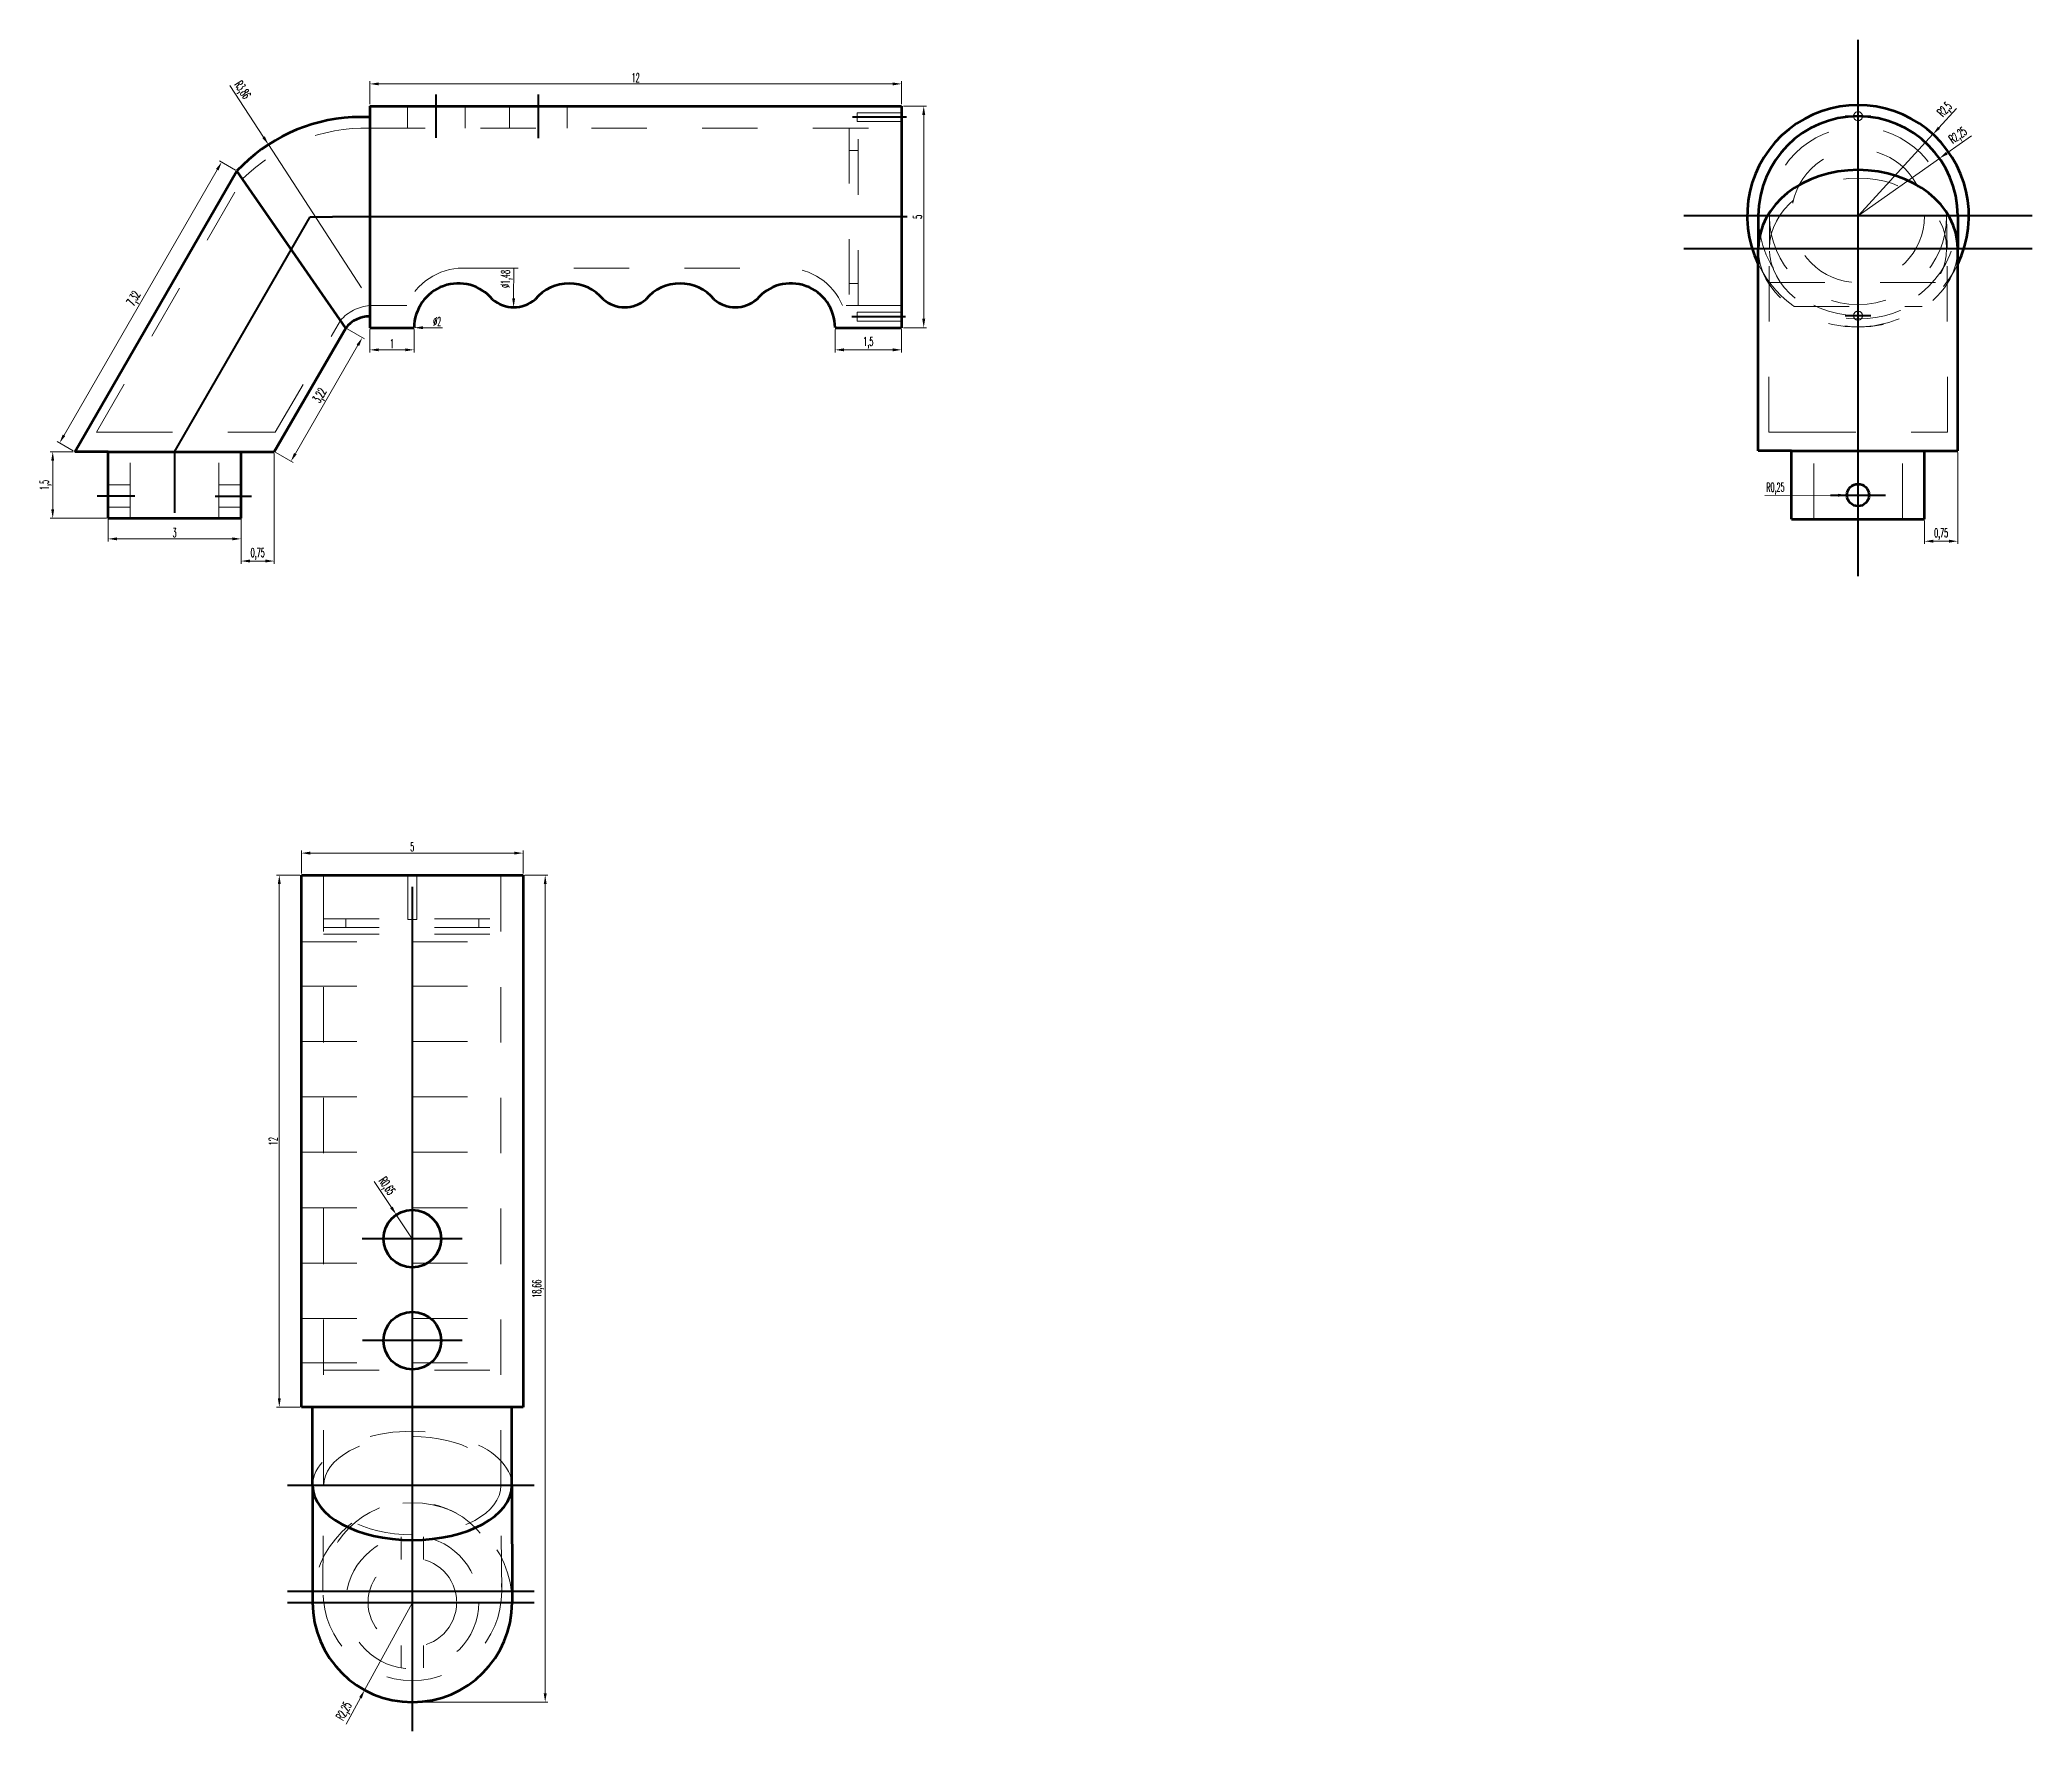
# Model space of a CAD drawing. Header units: millimetres. Extents: x -44 to 61, y -2 to 44.
# Drawn here: x -44.17 to 0.79, y 6.27 to 44.43 of the extents above; entities that cross this region are included whole.
import ezdxf

# ---------------------------------------------------------------- set-up
doc = ezdxf.new("R2010")
doc.units = ezdxf.units.MM
doc.linetypes.add('CENTRO2', pattern=[28.575, 19.05, -3.175, 3.175, -3.175])
doc.linetypes.add('JIS_02_1.2', pattern=[2.5, 1.25, -1.25])
for name, color, linetype, lineweight in [('Aristas Ocultas', 1, 'JIS_02_1.2', 20), ('Contorno', 5, 'Continuous', 60), ('Cotas', 6, 'Continuous', 20), ('Ejes', 3, 'CENTRO2', 40)]:
    doc.layers.add(name, color=color, linetype=linetype, lineweight=lineweight)
doc.styles.get("Standard").update_dxf_attribs({"font": 'romans.shx', "width": 0.5})
doc.dimstyles.new('ISO-25', dxfattribs={"dimscale": 0.2, "dimtxt": 1, "dimasz": 1, "dimexe": 0.3, "dimexo": 0.2, "dimgap": 0.2, "dimtad": 1, "dimtxsty": 'Standard', "dimcen": 2.5, "dimclrd": 256, "dimclre": 6, "dimclrt": 6, "dimadec": 0, "dimazin": 0, "dimtfac": 1, "dimtmove": 0, "dimatfit": 3, "dimfxl": 1, "dimtfillclr": 6, "dimlwd": 20, "dimlwe": 20, "dimarcsym": 0})

msp = doc.modelspace()

# ---------------------------------------------------------------- blocks, each defined once
blk = doc.blocks.new('*D3')
at = {"layer": 'Cotas', "color": 6, "linetype": 'Continuous', "lineweight": 20}
for p, q in [((-36.725, 42.978), (-36.725, 43.498)), ((-24.725, 42.978), (-24.725, 43.498))]:
    blk.add_line(p, q, dxfattribs=at)
at = {"layer": 'Cotas', "linetype": 'Continuous', "lineweight": 20}
blk.add_line((-36.525, 43.438), (-24.925, 43.438), dxfattribs=at)
at = {"layer": 'Cotas'}
for points in [[(-36.525, 43.471), (-36.525, 43.405), (-36.725, 43.438)], [(-24.925, 43.471), (-24.925, 43.405), (-24.725, 43.438)]]:
    blk.add_solid(points, dxfattribs=at)
at = {"layer": 'Defpoints', "color": 0}
for p in [(-24.725, 43.438), (-36.725, 42.938), (-24.725, 42.938)]:
    blk.add_point(p, dxfattribs=at)
at = {"layer": 'Cotas', "color": 6, "insert": (-30.725, 43.578), "char_height": 0.2, "attachment_point": 5}
blk.add_mtext('12', dxfattribs=at)
blk = doc.blocks.new('*D4')
at = {"layer": 'Cotas', "linetype": 'Continuous', "lineweight": 20}
blk.add_line((-35.088, 37.937), (-35.525, 37.938), dxfattribs=at)
at = {"layer": 'Cotas'}
blk.add_solid([(-35.525, 37.971), (-35.525, 37.905), (-35.725, 37.938)], dxfattribs=at)
at = {"layer": 'Defpoints', "color": 0}
for p in [(-35.725, 37.938), (-33.725, 37.936)]:
    blk.add_point(p, dxfattribs=at)
at = {"layer": 'Cotas', "color": 6, "insert": (-35.206, 38.077), "char_height": 0.2, "attachment_point": 5, "rotation": 359.9251}
blk.add_mtext('∅2', dxfattribs=at)
blk = doc.blocks.new('*D5')
at = {"layer": 'Cotas', "color": 6, "linetype": 'Continuous', "lineweight": 20}
for p, q in [((-24.685, 42.938), (-24.165, 42.938)), ((-24.685, 37.938), (-24.165, 37.938))]:
    blk.add_line(p, q, dxfattribs=at)
at = {"layer": 'Cotas', "linetype": 'Continuous', "lineweight": 20}
blk.add_line((-24.225, 42.738), (-24.225, 38.138), dxfattribs=at)
at = {"layer": 'Cotas'}
for points in [[(-24.259, 42.738), (-24.192, 42.738), (-24.225, 42.938)], [(-24.259, 38.138), (-24.192, 38.138), (-24.225, 37.938)]]:
    blk.add_solid(points, dxfattribs=at)
at = {"layer": 'Defpoints', "color": 0}
for p in [(-24.725, 42.938), (-24.725, 37.938), (-24.225, 37.938)]:
    blk.add_point(p, dxfattribs=at)
at = {"layer": 'Cotas', "color": 6, "insert": (-24.365, 40.438), "char_height": 0.2, "attachment_point": 5, "rotation": 90}
blk.add_mtext('5', dxfattribs=at)
blk = doc.blocks.new('*D8')
at = {"layer": 'Cotas', "color": 6, "linetype": 'Continuous', "lineweight": 20}
for p, q in [((-36.725, 37.898), (-36.725, 37.378)), ((-35.725, 37.898), (-35.725, 37.378))]:
    blk.add_line(p, q, dxfattribs=at)
at = {"layer": 'Cotas', "linetype": 'Continuous', "lineweight": 20}
blk.add_line((-36.525, 37.438), (-35.925, 37.438), dxfattribs=at)
at = {"layer": 'Cotas'}
for points in [[(-36.525, 37.471), (-36.525, 37.405), (-36.725, 37.438)], [(-35.925, 37.471), (-35.925, 37.405), (-35.725, 37.438)]]:
    blk.add_solid(points, dxfattribs=at)
at = {"layer": 'Defpoints', "color": 0}
for p in [(-36.725, 37.938), (-35.725, 37.938), (-35.725, 37.438)]:
    blk.add_point(p, dxfattribs=at)
at = {"layer": 'Cotas', "color": 6, "insert": (-36.225, 37.578), "char_height": 0.2, "attachment_point": 5}
blk.add_mtext('1', dxfattribs=at)
blk = doc.blocks.new('*D9')
at = {"layer": 'Cotas', "color": 6, "linetype": 'Continuous', "lineweight": 20}
for p, q in [((-42.63, 34.099), (-42.63, 33.113)), ((-39.63, 34.099), (-39.63, 33.113))]:
    blk.add_line(p, q, dxfattribs=at)
at = {"layer": 'Cotas', "linetype": 'Continuous', "lineweight": 20}
blk.add_line((-42.43, 33.173), (-39.83, 33.173), dxfattribs=at)
at = {"layer": 'Cotas'}
for points in [[(-42.43, 33.207), (-42.43, 33.14), (-42.63, 33.173)], [(-39.83, 33.207), (-39.83, 33.14), (-39.63, 33.173)]]:
    blk.add_solid(points, dxfattribs=at)
at = {"layer": 'Defpoints', "color": 0}
for p in [(-42.63, 34.139), (-39.63, 34.139), (-39.63, 33.173)]:
    blk.add_point(p, dxfattribs=at)
at = {"layer": 'Cotas', "color": 6, "insert": (-41.13, 33.313), "char_height": 0.2, "attachment_point": 5}
blk.add_mtext('3', dxfattribs=at)
blk = doc.blocks.new('*D10')
at = {"layer": 'Cotas', "color": 6, "linetype": 'Continuous', "lineweight": 20}
for p, q in [((-43.42, 35.139), (-43.94, 35.139)), ((-42.67, 33.639), (-43.94, 33.639))]:
    blk.add_line(p, q, dxfattribs=at)
at = {"layer": 'Cotas', "linetype": 'Continuous', "lineweight": 20}
blk.add_line((-43.88, 33.839), (-43.88, 34.939), dxfattribs=at)
at = {"layer": 'Cotas'}
for points in [[(-43.913, 34.939), (-43.847, 34.939), (-43.88, 35.139)], [(-43.913, 33.839), (-43.847, 33.839), (-43.88, 33.639)]]:
    blk.add_solid(points, dxfattribs=at)
at = {"layer": 'Defpoints', "color": 0}
for p in [(-43.88, 35.139), (-43.38, 35.139), (-42.63, 33.639)]:
    blk.add_point(p, dxfattribs=at)
at = {"layer": 'Cotas', "color": 6, "insert": (-44.039, 34.389), "char_height": 0.2, "attachment_point": 5, "rotation": 90}
blk.add_mtext('1,5', dxfattribs=at)
blk = doc.blocks.new('*D11')
at = {"layer": 'Cotas', "color": 6, "linetype": 'Continuous', "lineweight": 20}
for p, q in [((-38.88, 35.099), (-38.88, 32.613)), ((-39.63, 33.599), (-39.63, 32.613))]:
    blk.add_line(p, q, dxfattribs=at)
at = {"layer": 'Cotas', "linetype": 'Continuous', "lineweight": 20}
blk.add_line((-39.08, 32.673), (-39.43, 32.673), dxfattribs=at)
at = {"layer": 'Cotas'}
for points in [[(-39.43, 32.707), (-39.43, 32.64), (-39.63, 32.673)], [(-39.08, 32.707), (-39.08, 32.64), (-38.88, 32.673)]]:
    blk.add_solid(points, dxfattribs=at)
at = {"layer": 'Defpoints', "color": 0}
for p in [(-38.88, 35.139), (-39.63, 33.639), (-39.63, 32.673)]:
    blk.add_point(p, dxfattribs=at)
at = {"layer": 'Cotas', "color": 6, "insert": (-39.255, 32.832), "char_height": 0.2, "attachment_point": 5}
blk.add_mtext('0,75', dxfattribs=at)
blk = doc.blocks.new('*D12')
at = {"layer": 'Cotas', "linetype": 'Continuous', "lineweight": 20}
for p, q in [((-39.881, 43.403), (-39.122, 42.237)), ((-36.909, 38.836), (-39.013, 42.069))]:
    blk.add_line(p, q, dxfattribs=at)
at = {"layer": 'Cotas'}
blk.add_solid([(-39.094, 42.255), (-39.15, 42.218), (-39.013, 42.069)], dxfattribs=at)
at = {"layer": 'Defpoints', "color": 0}
for p in [(-39.013, 42.069), (-36.909, 38.836)]:
    blk.add_point(p, dxfattribs=at)
at = {"layer": 'Cotas', "color": 6, "insert": (-39.617, 43.289), "char_height": 0.2, "attachment_point": 5, "rotation": 303.0536}
blk.add_mtext('R3,86', dxfattribs=at)
blk = doc.blocks.new('*D13')
at = {"layer": 'Cotas', "linetype": 'Continuous', "lineweight": 20}
blk.add_line((-33.474, 39.273), (-33.479, 38.598), dxfattribs=at)
at = {"layer": 'Cotas'}
blk.add_solid([(-33.512, 38.598), (-33.446, 38.598), (-33.48, 38.398)], dxfattribs=at)
at = {"layer": 'Defpoints', "color": 0}
for p in [(-33.47, 39.878), (-33.48, 38.398)]:
    blk.add_point(p, dxfattribs=at)
at = {"layer": 'Cotas', "color": 6, "insert": (-33.635, 39.037), "char_height": 0.2, "attachment_point": 5, "rotation": 89.5772}
blk.add_mtext('∅1,48', dxfattribs=at)
blk = doc.blocks.new('*D14')
at = {"layer": 'Cotas', "linetype": 'Continuous', "lineweight": 20}
for p, q in [((-5.245, 34.148), (-3.593, 34.158)), ((-3.143, 34.16), (-3.393, 34.159))]:
    blk.add_line(p, q, dxfattribs=at)
at = {"layer": 'Cotas'}
blk.add_solid([(-3.594, 34.191), (-3.593, 34.124), (-3.393, 34.159)], dxfattribs=at)
at = {"layer": 'Defpoints', "color": 0}
for p in [(-3.393, 34.159), (-3.143, 34.16)]:
    blk.add_point(p, dxfattribs=at)
at = {"layer": 'Cotas', "color": 6, "insert": (-5.006, 34.308), "char_height": 0.2, "attachment_point": 5, "rotation": 0.3417}
blk.add_mtext('R0,25', dxfattribs=at)
blk = doc.blocks.new('*D15')
at = {"layer": 'Cotas', "color": 6, "linetype": 'Continuous', "lineweight": 20}
for p, q in [((-0.892, 35.12), (-0.892, 33.06)), ((-1.642, 33.58), (-1.642, 33.06))]:
    blk.add_line(p, q, dxfattribs=at)
at = {"layer": 'Cotas', "linetype": 'Continuous', "lineweight": 20}
blk.add_line((-1.092, 33.12), (-1.442, 33.12), dxfattribs=at)
at = {"layer": 'Cotas'}
for points in [[(-1.442, 33.154), (-1.442, 33.087), (-1.642, 33.12)], [(-1.092, 33.154), (-1.092, 33.087), (-0.892, 33.12)]]:
    blk.add_solid(points, dxfattribs=at)
at = {"layer": 'Defpoints', "color": 0}
for p in [(-0.892, 35.16), (-1.642, 33.62), (-1.642, 33.12)]:
    blk.add_point(p, dxfattribs=at)
at = {"layer": 'Cotas', "color": 6, "insert": (-1.267, 33.279), "char_height": 0.2, "attachment_point": 5}
blk.add_mtext('0,75', dxfattribs=at)
blk = doc.blocks.new('*D16')
at = {"layer": 'Cotas', "linetype": 'Continuous', "lineweight": 20}
for p, q in [((-0.921, 42.88), (-1.317, 42.449)), ((-3.143, 40.459), (-1.452, 42.301))]:
    blk.add_line(p, q, dxfattribs=at)
at = {"layer": 'Cotas'}
blk.add_solid([(-1.341, 42.471), (-1.292, 42.426), (-1.452, 42.301)], dxfattribs=at)
at = {"layer": 'Defpoints', "color": 0}
for p in [(-1.452, 42.301), (-3.143, 40.459)]:
    blk.add_point(p, dxfattribs=at)
at = {"layer": 'Cotas', "color": 6, "insert": (-1.169, 42.845), "char_height": 0.2, "attachment_point": 5, "rotation": 47.4425}
blk.add_mtext('R2,5', dxfattribs=at)
blk = doc.blocks.new('*D17')
at = {"layer": 'Cotas', "linetype": 'Continuous', "lineweight": 20}
for p, q in [((-0.586, 42.264), (-1.142, 41.872)), ((-3.143, 40.459), (-1.305, 41.757))]:
    blk.add_line(p, q, dxfattribs=at)
at = {"layer": 'Cotas'}
blk.add_solid([(-1.161, 41.9), (-1.123, 41.845), (-1.305, 41.757)], dxfattribs=at)
at = {"layer": 'Defpoints', "color": 0}
for p in [(-1.305, 41.757), (-3.143, 40.459)]:
    blk.add_point(p, dxfattribs=at)
at = {"layer": 'Cotas', "color": 6, "insert": (-0.874, 42.256), "char_height": 0.2, "attachment_point": 5, "rotation": 35.2179}
blk.add_mtext('R2,25', dxfattribs=at)
blk = doc.blocks.new('*D18')
at = {"layer": 'Cotas', "linetype": 'Continuous', "lineweight": 20}
for p, q in [((-36.623, 18.672), (-36.237, 18.091)), ((-35.767, 17.384), (-36.127, 17.925))]:
    blk.add_line(p, q, dxfattribs=at)
at = {"layer": 'Cotas'}
blk.add_solid([(-36.21, 18.11), (-36.265, 18.073), (-36.127, 17.925)], dxfattribs=at)
at = {"layer": 'Defpoints', "color": 0}
for p in [(-36.127, 17.925), (-35.767, 17.384)]:
    blk.add_point(p, dxfattribs=at)
at = {"layer": 'Cotas', "color": 6, "insert": (-36.358, 18.56), "char_height": 0.2, "attachment_point": 5, "rotation": 303.6217}
blk.add_mtext('R0,65', dxfattribs=at)
blk = doc.blocks.new('*D19')
at = {"layer": 'Cotas', "color": 6, "linetype": 'Continuous', "lineweight": 20}
for p, q in [((-38.267, 25.624), (-38.267, 26.144)), ((-33.267, 25.624), (-33.267, 26.144))]:
    blk.add_line(p, q, dxfattribs=at)
at = {"layer": 'Cotas', "linetype": 'Continuous', "lineweight": 20}
blk.add_line((-38.067, 26.084), (-33.467, 26.084), dxfattribs=at)
at = {"layer": 'Cotas'}
for points in [[(-38.067, 26.117), (-38.067, 26.05), (-38.267, 26.084)], [(-33.467, 26.117), (-33.467, 26.05), (-33.267, 26.084)]]:
    blk.add_solid(points, dxfattribs=at)
at = {"layer": 'Defpoints', "color": 0}
for p in [(-33.267, 26.084), (-38.267, 25.584), (-33.267, 25.584)]:
    blk.add_point(p, dxfattribs=at)
at = {"layer": 'Cotas', "color": 6, "insert": (-35.767, 26.224), "char_height": 0.2, "attachment_point": 5}
blk.add_mtext('5', dxfattribs=at)
blk = doc.blocks.new('*D20')
at = {"layer": 'Cotas', "color": 6, "linetype": 'Continuous', "lineweight": 20}
for p, q in [((-38.307, 25.584), (-38.827, 25.584)), ((-38.307, 13.584), (-38.827, 13.584))]:
    blk.add_line(p, q, dxfattribs=at)
at = {"layer": 'Cotas', "linetype": 'Continuous', "lineweight": 20}
blk.add_line((-38.767, 13.784), (-38.767, 25.384), dxfattribs=at)
at = {"layer": 'Cotas'}
for points in [[(-38.8, 25.384), (-38.733, 25.384), (-38.767, 25.584)], [(-38.8, 13.784), (-38.733, 13.784), (-38.767, 13.584)]]:
    blk.add_solid(points, dxfattribs=at)
at = {"layer": 'Defpoints', "color": 0}
for p in [(-38.767, 25.584), (-38.267, 25.584), (-38.267, 13.584)]:
    blk.add_point(p, dxfattribs=at)
at = {"layer": 'Cotas', "color": 6, "insert": (-38.907, 19.584), "char_height": 0.2, "attachment_point": 5, "rotation": 90}
blk.add_mtext('12', dxfattribs=at)
blk = doc.blocks.new('*D21')
at = {"layer": 'Cotas', "color": 6, "linetype": 'Continuous', "lineweight": 20}
for p, q in [((-33.227, 25.584), (-32.707, 25.584)), ((-35.725, 6.928), (-32.707, 6.928))]:
    blk.add_line(p, q, dxfattribs=at)
at = {"layer": 'Cotas', "linetype": 'Continuous', "lineweight": 20}
blk.add_line((-32.767, 25.384), (-32.767, 7.128), dxfattribs=at)
at = {"layer": 'Cotas'}
for points in [[(-32.8, 25.384), (-32.733, 25.384), (-32.767, 25.584)], [(-32.8, 7.128), (-32.733, 7.128), (-32.767, 6.928)]]:
    blk.add_solid(points, dxfattribs=at)
at = {"layer": 'Defpoints', "color": 0}
for p in [(-33.267, 25.584), (-35.765, 6.928), (-32.767, 6.928)]:
    blk.add_point(p, dxfattribs=at)
at = {"layer": 'Cotas', "color": 6, "insert": (-32.926, 16.256), "char_height": 0.2, "attachment_point": 5, "rotation": 90}
blk.add_mtext('18,66', dxfattribs=at)
blk = doc.blocks.new('*D22')
at = {"layer": 'Cotas', "linetype": 'Continuous', "lineweight": 20}
for p, q in [((-35.765, 9.178), (-36.841, 7.202)), ((-37.262, 6.429), (-36.936, 7.027))]:
    blk.add_line(p, q, dxfattribs=at)
at = {"layer": 'Cotas'}
blk.add_solid([(-36.966, 7.042), (-36.907, 7.011), (-36.841, 7.202)], dxfattribs=at)
at = {"layer": 'Defpoints', "color": 0}
for p in [(-35.765, 9.178), (-36.841, 7.202)]:
    blk.add_point(p, dxfattribs=at)
at = {"layer": 'Cotas', "color": 6, "insert": (-37.287, 6.716), "char_height": 0.2, "attachment_point": 5, "rotation": 61.4394}
blk.add_mtext('R2,25', dxfattribs=at)
blk = doc.blocks.new('*D23')
at = {"layer": 'Cotas', "linetype": 'Continuous', "lineweight": 20}
blk.add_line((-40.167, 41.501), (-43.625, 35.511), dxfattribs=at)
at = {"layer": 'Cotas', "color": 6, "linetype": 'Continuous', "lineweight": 20}
for p, q in [((-39.757, 41.495), (-40.119, 41.705)), ((-43.415, 35.159), (-43.777, 35.368))]:
    blk.add_line(p, q, dxfattribs=at)
at = {"layer": 'Cotas'}
for points in [[(-40.196, 41.518), (-40.138, 41.485), (-40.067, 41.675)], [(-43.654, 35.528), (-43.596, 35.495), (-43.725, 35.338)]]:
    blk.add_solid(points, dxfattribs=at)
at = {"layer": 'Defpoints', "color": 0}
for p in [(-39.722, 41.475), (-43.725, 35.338), (-43.38, 35.139)]:
    blk.add_point(p, dxfattribs=at)
at = {"layer": 'Cotas', "color": 6, "insert": (-42.034, 38.586), "char_height": 0.2, "attachment_point": 5, "rotation": 60}
blk.add_mtext('7,32', dxfattribs=at)
blk = doc.blocks.new('*D24')
at = {"layer": 'Cotas', "color": 6, "linetype": 'Continuous', "lineweight": 20}
for p, q in [((-37.234, 37.91), (-36.842, 37.683)), ((-38.846, 35.119), (-38.453, 34.893))]:
    blk.add_line(p, q, dxfattribs=at)
at = {"layer": 'Cotas', "linetype": 'Continuous', "lineweight": 20}
blk.add_line((-36.994, 37.54), (-38.405, 35.096), dxfattribs=at)
at = {"layer": 'Cotas'}
for points in [[(-37.023, 37.557), (-36.965, 37.524), (-36.894, 37.713)], [(-38.434, 35.112), (-38.376, 35.079), (-38.505, 34.923)]]:
    blk.add_solid(points, dxfattribs=at)
at = {"layer": 'Defpoints', "color": 0}
for p in [(-37.269, 37.93), (-38.88, 35.139), (-38.505, 34.923)]:
    blk.add_point(p, dxfattribs=at)
at = {"layer": 'Cotas', "color": 6, "insert": (-37.837, 36.397), "char_height": 0.2, "attachment_point": 5, "rotation": 60}
blk.add_mtext('3,22', dxfattribs=at)
blk = doc.blocks.new('*D25')
at = {"layer": 'Cotas', "color": 6, "linetype": 'Continuous', "lineweight": 20}
for p, q in [((-26.225, 37.898), (-26.225, 37.378)), ((-24.725, 37.898), (-24.725, 37.378))]:
    blk.add_line(p, q, dxfattribs=at)
at = {"layer": 'Cotas', "linetype": 'Continuous', "lineweight": 20}
blk.add_line((-26.025, 37.438), (-24.925, 37.438), dxfattribs=at)
at = {"layer": 'Cotas'}
for points in [[(-26.025, 37.472), (-26.025, 37.405), (-26.225, 37.438)], [(-24.925, 37.472), (-24.925, 37.405), (-24.725, 37.438)]]:
    blk.add_solid(points, dxfattribs=at)
at = {"layer": 'Defpoints', "color": 0}
for p in [(-26.225, 37.938), (-24.725, 37.938), (-24.725, 37.438)]:
    blk.add_point(p, dxfattribs=at)
at = {"layer": 'Cotas', "color": 6, "insert": (-25.475, 37.597), "char_height": 0.2, "attachment_point": 5}
blk.add_mtext('1,5', dxfattribs=at)

# ---------------------------------------------------------------- dimensions: what is measured, and where the dimension line sits
at = {"layer": 'Cotas'}
for center, mpoint, picture, middle in [((-36.909, 38.836), (-39.013, 42.069), '*D12', (-39.75, 43.202)), ((-3.143, 34.16), (-3.393, 34.159), '*D14', (-5.005, 34.149)), ((-35.767, 17.384), (-36.127, 17.925), '*D18', (-36.49, 18.472))]:
    dim = msp.add_radius_dim(center=center, mpoint=mpoint, dimstyle='ISO-25', dxfattribs=at)
    dim.commit()
    dim.dimension.update_dxf_attribs({"geometry": picture, "text_midpoint": middle, "dimtype": 164})
for base, p1, p2, picture, middle in [((-24.725, 43.438), (-36.725, 42.938), (-24.725, 42.938), '*D3', (-30.725, 43.578)), ((-35.725, 37.438), (-36.725, 37.938), (-35.725, 37.938), '*D8', (-36.225, 37.578)), ((-24.725, 37.438), (-26.225, 37.938), (-24.725, 37.938), '*D25', (-25.475, 37.597)), ((-39.63, 32.673), (-38.88, 35.139), (-39.63, 33.639), '*D11', (-39.255, 32.832)), ((-1.642, 33.12), (-0.892, 35.16), (-1.642, 33.62), '*D15', (-1.267, 33.279)), ((-39.63, 33.173), (-42.63, 34.139), (-39.63, 34.139), '*D9', (-41.13, 33.313))]:
    dim = msp.add_linear_dim(base=base, p1=p1, p2=p2, dimstyle='ISO-25', dxfattribs=at)
    dim.commit()
    dim.dimension.update_dxf_attribs({"geometry": picture, "text_midpoint": middle})
for base, p1, p2, angle, picture, middle in [((-24.225, 37.938), (-24.725, 42.938), (-24.725, 37.938), 90, '*D5', (-24.365, 40.438)), ((-43.88, 35.139), (-42.63, 33.639), (-43.38, 35.139), 90, '*D10', (-44.039, 34.389)), ((-33.267, 26.084), (-38.267, 25.584), (-33.267, 25.584), 180, '*D19', (-35.767, 26.224)), ((-38.767, 25.584), (-38.267, 13.584), (-38.267, 25.584), 90, '*D20', (-38.907, 19.584)), ((-32.767, 6.928), (-33.267, 25.584), (-35.765, 6.928), 90, '*D21', (-32.926, 16.256))]:
    dim = msp.add_linear_dim(base=base, p1=p1, p2=p2, angle=angle, dimstyle='ISO-25', dxfattribs=at)
    dim.commit()
    dim.dimension.update_dxf_attribs({"geometry": picture, "text_midpoint": middle})
for center, mpoint, picture, middle in [((-3.143, 40.459), (-1.452, 42.301), '*D16', (-1.169, 42.845)), ((-3.143, 40.459), (-1.305, 41.757), '*D17', (-0.874, 42.256)), ((-35.765, 9.178), (-36.841, 7.202), '*D22', (-37.287, 6.716))]:
    dim = msp.add_radius_dim(center=center, mpoint=mpoint, dimstyle='ISO-25', dxfattribs=at)
    dim.commit()
    dim.dimension.update_dxf_attribs({"geometry": picture, "text_midpoint": middle})
for p1, p2, distance, picture, middle in [((-39.722, 41.475), (-43.38, 35.139), -0.398, '*D23', (-42.034, 38.586)), ((-37.269, 37.93), (-38.88, 35.139), 0.433, '*D24', (-37.837, 36.397))]:
    dim = msp.add_aligned_dim(p1=p1, p2=p2, distance=distance, dimstyle='ISO-25', dxfattribs=at)
    dim.commit()
    dim.dimension.update_dxf_attribs({"geometry": picture, "text_midpoint": middle})
for p1, p2, picture, middle in [((-33.47, 39.878), (-33.48, 38.398), '*D13', (-33.476, 39.036)), ((-33.725, 37.936), (-35.725, 37.938), '*D4', (-35.206, 37.937))]:
    dim = msp.add_diameter_dim_2p(p1=p1, p2=p2, dimstyle='ISO-25', dxfattribs=at)
    dim.commit()
    dim.dimension.update_dxf_attribs({"geometry": picture, "text_midpoint": middle, "dimtype": 163})

# ---------------------------------------------------------------- linework, layer by layer
at = {"layer": 'Aristas Ocultas'}
for p, q in [((-35.875, 42.938), (-35.875, 42.438)), ((-34.575, 42.938), (-34.575, 42.438)), ((-33.575, 42.938), (-33.575, 42.438)), ((-32.275, 42.938), (-32.275, 42.438)), ((-24.725, 42.788), (-25.725, 42.788)), ((-25.725, 42.788), (-25.725, 42.588)), ((-24.725, 42.788), (-25.225, 42.788)), ((-25.906, 42.438), (-25.906, 38.438)), ((-25.725, 42.588), (-24.725, 42.588)), ((-25.706, 38.438), (-25.706, 42.438)), ((-25.225, 42.588), (-24.725, 42.588)), ((-25.906, 41.938), (-25.706, 41.938)), ((-42.893, 35.579), (-39.595, 41.292)), ((-5.143, 39.724), (-5.143, 40.459)), ((-1.134, 39.724), (-1.143, 40.459)), ((-5.159, 35.579), (-5.143, 39.724)), ((-1.124, 35.579), (-1.134, 39.724)), ((-25.906, 38.938), (-25.706, 38.938)), ((-5.143, 38.958), (-1.144, 38.958)), ((-24.726, 38.288), (-25.726, 38.288)), ((-25.726, 38.288), (-25.726, 38.088)), ((-24.726, 38.288), (-25.226, 38.288)), ((-4.59, 38.419), (-1.697, 38.419)), ((-38.858, 35.579), (-37.389, 38.103)), ((-25.726, 38.088), (-24.725, 38.088)), ((-25.226, 38.088), (-24.725, 38.088)), ((-42.893, 35.579), (-42.43, 35.579)), ((-42.43, 35.579), (-38.858, 35.579)), ((-42.13, 33.639), (-42.13, 35.579)), ((-40.13, 33.639), (-40.13, 35.579)), ((-4.445, 35.579), (-5.159, 35.579)), ((-4.445, 35.579), (-1.842, 35.579)), ((-4.142, 33.62), (-4.142, 35.579)), ((-2.142, 33.62), (-2.142, 35.579)), ((-1.842, 35.579), (-1.124, 35.579)), ((-42.63, 34.389), (-42.13, 34.389)), ((-39.63, 34.389), (-40.13, 34.389)), ((-42.63, 33.889), (-42.13, 33.889)), ((-39.63, 33.889), (-40.13, 33.889)), ((-37.767, 11.813), (-37.767, 25.584)), ((-35.867, 25.584), (-35.867, 25.084)), ((-35.867, 25.584), (-35.867, 24.584)), ((-35.667, 25.584), (-35.667, 25.084)), ((-35.667, 24.584), (-35.667, 25.584)), ((-33.767, 11.813), (-33.767, 25.584)), ((-37.767, 24.603), (-33.767, 24.603)), ((-37.767, 24.403), (-33.767, 24.403)), ((-37.267, 24.603), (-37.267, 24.403)), ((-35.867, 24.584), (-35.667, 24.584)), ((-34.267, 24.603), (-34.267, 24.403)), ((-38.267, 24.084), (-33.267, 24.084)), ((-37.767, 24.252), (-33.767, 24.252)), ((-38.267, 23.084), (-33.267, 23.084)), ((-38.267, 21.834), (-33.267, 21.834)), ((-38.267, 20.584), (-33.267, 20.584)), ((-38.267, 19.334), (-33.267, 19.334)), ((-38.267, 18.084), (-33.267, 18.084)), ((-38.267, 16.834), (-33.267, 16.834)), ((-38.267, 15.584), (-33.267, 15.584)), ((-38.267, 14.584), (-33.267, 14.584)), ((-37.767, 14.415), (-33.767, 14.415)), ((-37.783, 9.433), (-37.767, 11.813)), ((-33.747, 9.433), (-33.767, 11.813)), ((-36.015, 10.147), (-36.015, 10.657)), ((-35.515, 10.147), (-35.515, 10.657)), ((-36.015, 7.699), (-36.015, 8.21)), ((-35.515, 7.699), (-35.515, 8.21))]:
    msp.add_line(p, q, dxfattribs=at)
at = {"layer": 'Aristas Ocultas', "linetype": 'JIS_02_1.2'}
for p, q in [((-36.725, 42.438), (-24.725, 42.438)), ((-34.624, 39.282), (-27.325, 39.282)), ((-35.893, 38.438), (-36.725, 38.438)), ((-24.725, 38.438), (-26.056, 38.438))]:
    msp.add_line(p, q, dxfattribs=at)
at = {"layer": 'Aristas Ocultas'}
for centre, radius in [((-3.143, 42.709), 0.1), ((-3.143, 40.459), 2), ((-3.143, 40.459), 1.5), ((-3.143, 38.209), 0.1), ((-35.765, 9.433), 2.018), ((-35.765, 9.178), 1.5), ((-35.765, 9.178), 1)]:
    msp.add_circle(centre, radius, dxfattribs=at)
for centre, radius, start, end in [((-36.823, 38.516), 3.924, 88.5735, 134.9601), ((-3.143, 40.459), 2.25, 180, 0), ((-3.143, 40.459), 2.501, 205.875, 334.1311), ((-36.639, 37.442), 0.999, 94.959, 138.6279), ((-35.765, 9.178), 2.25, 0, 180)]:
    msp.add_arc(centre, radius, start, end, dxfattribs=at)
at = {"layer": 'Aristas Ocultas', "linetype": 'JIS_02_1.2'}
for centre, start, end in [((-34.621, 37.9), 90.1489, 157.0824), ((-27.329, 37.9), 22.9176, 89.8511)]:
    msp.add_arc(centre, 1.382, start, end, dxfattribs=at)
at = {"layer": 'Aristas Ocultas'}
for centre, major_axis, ratio in [((-3.143, 39.724), (-2, 0), 0.794738), ((-35.767, 11.813), (2, 0), 0.553377)]:
    msp.add_ellipse(centre, major_axis=major_axis, ratio=ratio, dxfattribs=at)
for centre, major_axis, ratio in [((-3.143, 39.724), (-2.25, 0), 0.787872), ((-35.767, 11.813), (2.25, 0), 0.545122)]:
    msp.add_ellipse(centre, major_axis=major_axis, ratio=ratio, start_param=6.283185, end_param=9.424778, dxfattribs=at)
at = {"layer": 'Contorno'}
for p, q in [((-36.725, 42.938), (-24.725, 42.938)), ((-36.725, 42.938), (-36.725, 37.938)), ((-36.725, 42.938), (-36.725, 42.688)), ((-24.725, 42.938), (-24.725, 37.938)), ((-36.725, 42.688), (-37.119, 42.688)), ((-43.38, 35.139), (-39.722, 41.475)), ((-37.269, 37.93), (-39.722, 41.475)), ((-5.393, 40.459), (-5.393, 39.724)), ((-0.893, 40.459), (-0.893, 39.724)), ((-5.393, 35.16), (-5.393, 39.724)), ((-0.892, 35.16), (-0.893, 39.724)), ((-38.88, 35.139), (-37.269, 37.93)), ((-36.725, 37.938), (-35.725, 37.938)), ((-36.725, 37.938), (-35.725, 37.938)), ((-26.225, 37.938), (-24.725, 37.938)), ((-42.63, 35.139), (-43.38, 35.139)), ((-42.63, 33.639), (-42.63, 35.139)), ((-42.63, 35.139), (-39.63, 35.139)), ((-39.63, 35.139), (-38.88, 35.139)), ((-39.63, 33.639), (-39.63, 35.139)), ((-4.642, 35.16), (-5.393, 35.16)), ((-4.642, 33.62), (-4.642, 35.16)), ((-4.642, 35.16), (-1.642, 35.16)), ((-1.642, 33.62), (-1.642, 35.16)), ((-1.642, 35.16), (-0.892, 35.16)), ((-42.63, 33.639), (-39.63, 33.639)), ((-4.642, 33.62), (-1.642, 33.62)), ((-38.267, 13.584), (-38.267, 25.584)), ((-38.267, 25.584), (-33.267, 25.584)), ((-33.267, 25.584), (-33.267, 13.584)), ((-33.267, 13.584), (-38.267, 13.584)), ((-38.017, 11.813), (-38.017, 13.584)), ((-33.517, 11.75), (-33.517, 13.584)), ((-38.017, 11.813), (-38.017, 9.178)), ((-33.517, 11.813), (-33.515, 9.178))]:
    msp.add_line(p, q, dxfattribs=at)
for centre, radius in [((-3.143, 34.16), 0.25), ((-35.767, 17.384), 0.65), ((-35.765, 15.084), 0.65)]:
    msp.add_circle(centre, radius, dxfattribs=at)
for centre, radius, start, end in [((-3.143, 40.459), 2.501, 334.1311, 205.875), ((-3.143, 40.459), 2.25, 0, 180), ((-36.909, 38.836), 3.857, 93.1254, 136.8227), ((-34.725, 37.937), 1, 39.661, 179.9251), ((-32.225, 37.937), 1, 39.661, 140.339), ((-29.725, 37.937), 1, 39.661, 140.339), ((-27.225, 37.937), 1, 0.0749, 140.339), ((-33.475, 39.138), 0.74, 229.5434, 310.4566), ((-30.975, 39.138), 0.74, 229.5434, 310.4566), ((-28.475, 39.138), 0.74, 229.5434, 310.4566), ((-36.749, 37.538), 0.651, 87.8517, 142.9463), ((-35.765, 9.178), 2.25, 180, 0)]:
    msp.add_arc(centre, radius, start, end, dxfattribs=at)
for centre, major_axis, ratio, start_param, end_param in [((-3.143, 39.724), (-2.25, 0), 0.787872, 3.141593, 6.283185), ((-35.767, 11.813), (2.25, 0), 0.545122, 7.853317, 7.853982), ((-35.767, 11.813), (2.25, 0), 0.545122, 3.141593, 6.283185)]:
    msp.add_ellipse(centre, major_axis=major_axis, ratio=ratio, start_param=start_param, end_param=end_param, dxfattribs=at)
at = {"layer": 'Ejes'}
for p, q in [((-3.143, 32.329), (-3.143, 44.432)), ((-35.225, 42.224), (-35.225, 43.202)), ((-32.925, 43.202), (-32.925, 42.216)), ((-3.436, 42.709), (-2.851, 42.709)), ((-24.618, 42.688), (-25.831, 42.688)), ((-41.13, 35.139), (-38.071, 40.438)), ((-38.071, 40.438), (-37.564, 40.438)), ((0.786, 40.459), (-7.073, 40.459)), ((-7.073, 39.724), (0.786, 39.724)), ((-25.847, 38.188), (-24.638, 38.188)), ((-3.436, 38.209), (-2.851, 38.209)), ((-41.13, 35.139), (-41.13, 33.757)), ((-42.026, 34.139), (-42.875, 34.139)), ((-40.214, 34.139), (-39.393, 34.139)), ((-3.764, 34.16), (-2.522, 34.16)), ((-35.765, 6.274), (-35.765, 25.717)), ((-34.64, 17.384), (-36.894, 17.384)), ((-34.638, 15.084), (-36.892, 15.084)), ((-33.013, 11.813), (-38.585, 11.813)), ((-38.585, 9.433), (-33.013, 9.433)), ((-38.585, 9.178), (-33.013, 9.178))]:
    msp.add_line(p, q, dxfattribs=at)
at = {"layer": 'Ejes', "linetype": 'CENTRO2'}
msp.add_line((-24.597, 40.438), (-37.564, 40.438), dxfattribs=at)

msp.set_redraw_order([(e.dxf.handle, doc.entitydb.next_handle()) for e in msp.query("TEXT MTEXT ATTDEF DIMENSION ARC_DIMENSION")])  # texts and dimensions are drawn at this point

doc.saveas('drawing.dxf')
